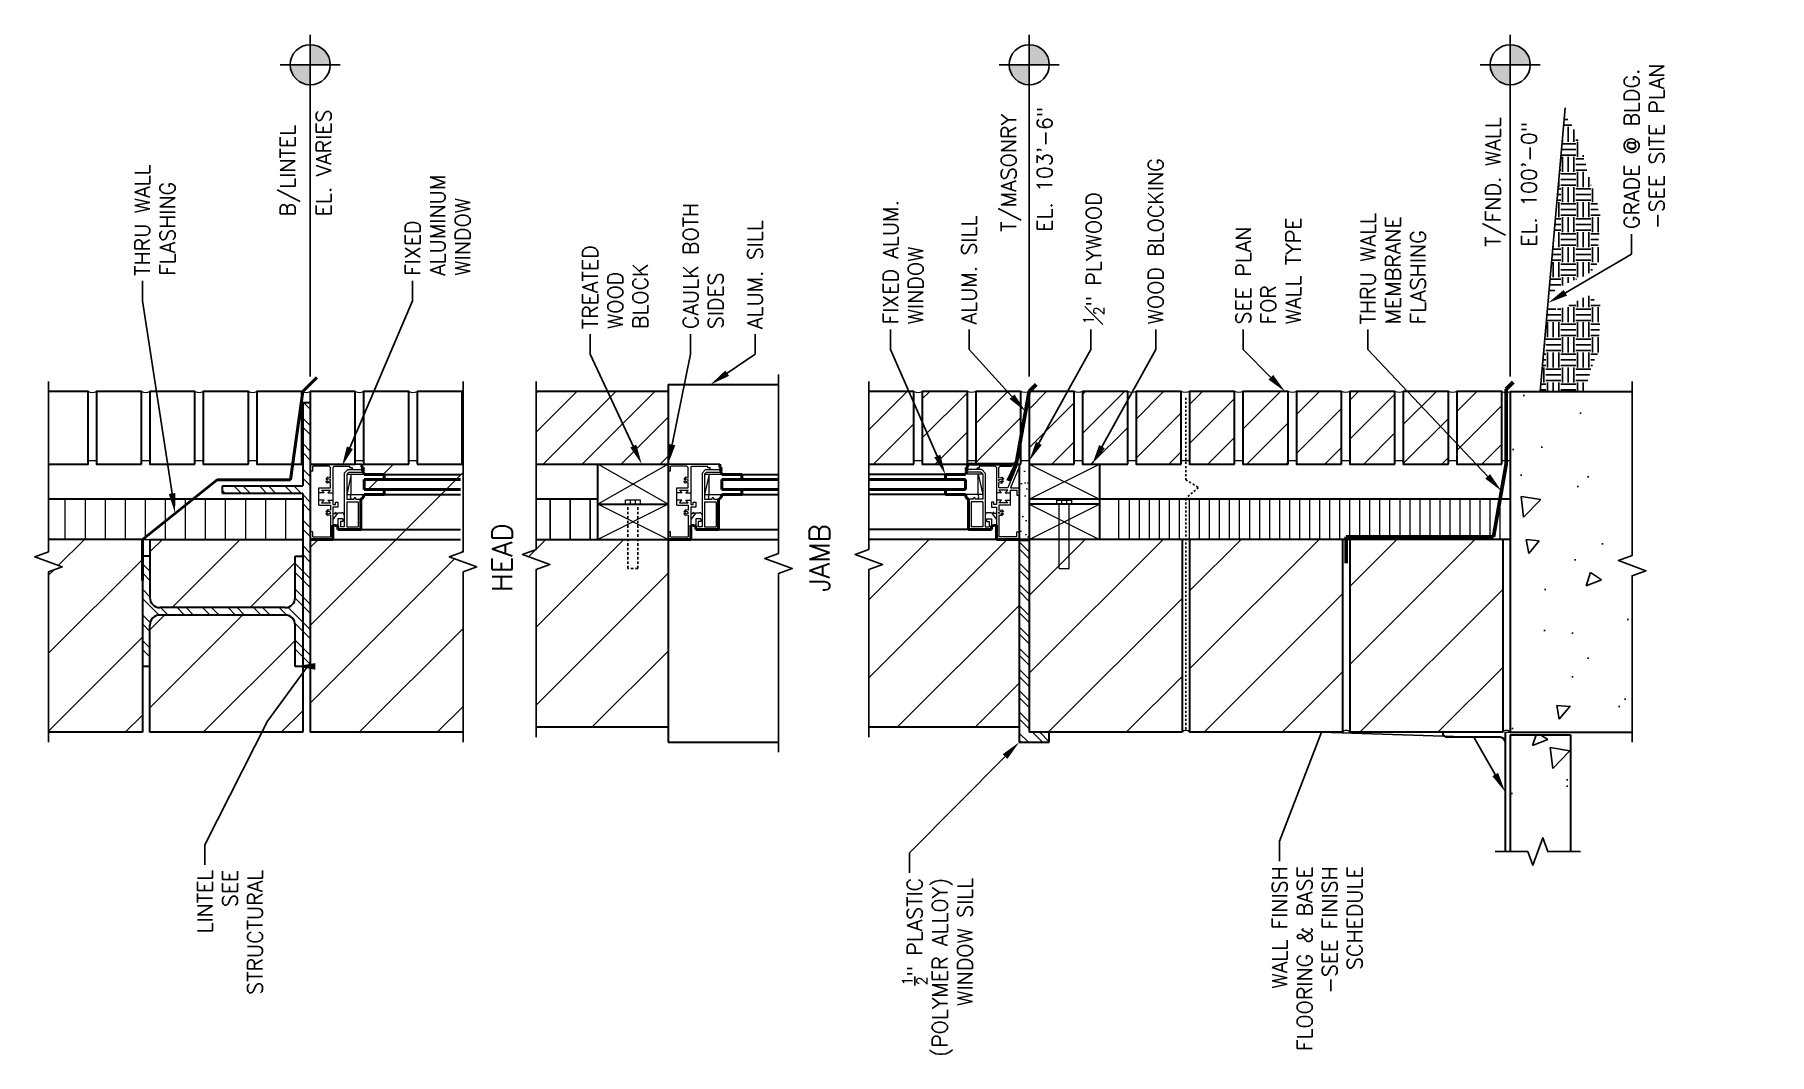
# Model space of a CAD drawing. Header units: inches. Extents: x 97.8 to 184.4, y 65.9 to 116.8.
import ezdxf
from ezdxf import colors
from ezdxf.entities.mleader import LeaderData, LeaderLine
from ezdxf.math import Vec2, Vec3

# ---------------------------------------------------------------- set-up
doc = ezdxf.new("R2010")
doc.units = ezdxf.units.IN
doc.header["$LTSCALE"] = 0.5
doc.header["$MEASUREMENT"] = 0
doc.linetypes.add('HIDDEN', pattern=[0.375, 0.25, -0.125])
for name, color, linetype, lineweight in [('Annotations', 4, 'Continuous', 25), ('Extra thick', 1, 'Continuous', 60), ('Extra Thin', 7, 'Continuous', 15), ('Hidden', 2, 'HIDDEN', 25), ('Layer1', 6, 'Continuous', 25), ('Medium Thick', 5, 'Continuous', 50), ('Objects Thick', 3, 'Continuous', 35), ('Objects Thin', 6, 'Continuous', 20)]:
    doc.layers.add(name, color=color, linetype=linetype, lineweight=lineweight)
doc.styles.add('DF Text 1-8', font='romans.shx', dxfattribs={"height": 0.125})
doc.styles.add('DF Text 3-32', font='romans.shx', dxfattribs={"height": 0.09375})

msp = doc.modelspace()

# ---------------------------------------------------------------- texts
at = {"layer": 'Annotations', "attachment_point": 1, "rotation": 90}
for s, width, gutter_width, insert, char_height, style in [('EL. VARIES', 6.14565, 0.469, (111.856, 107.736), 0.75, 'DF Text 3-32'), ('T/MASONRY', 4.93872, 0.469, (146.026, 106.967), 0.75, 'DF Text 3-32'), ('EL. 103\'-6"', 6.86799, 0.469, (147.825, 106.967), 0.75, 'DF Text 3-32'), ('T/FND. WALL', 7.47965, 0.469, (170.193, 106.221), 0.75, 'DF Text 3-32'), ('B/LINTEL', 2.32167, 0.469, (110.056, 107.736), 0.75, 'DF Text 3-32'), ('EL. 100\'-0"', 7.28776, 0.469, (171.991, 106.221), 0.75, 'DF Text 3-32'), ('HEAD', 2.30539, 5, (120.631, 88.998), 1, 'DF Text 1-8'), ('JAMB', 2.30539, 5, (136.475, 88.998), 1, 'DF Text 1-8')]:
    msp.add_mtext_dynamic_manual_height_columns(s, width=width, gutter_width=gutter_width, heights=[0], dxfattribs=dict(at, insert=insert, char_height=char_height, style=style))

# ---------------------------------------------------------------- blocks, each defined once
blk = doc.blocks.new('Modular brick section')
at = {"layer": 'Objects Thin'}
h = blk.add_hatch(dxfattribs=at)
h.set_pattern_fill('ANSI31', color=256, scale=11)
h.set_pattern_definition([(45, (-11.1541, -6.0147), (-0.97227, 0.97227), [])])
h.paths.add_polyline_path([(0, 2.667), (0, 0.417), (3.625, 0.417), (3.625, 2.667)])
at = {"layer": 'Objects Thick'}
blk.add_lwpolyline([(3.625, 0.417), (0, 0.417), (0, 2.667), (3.625, 2.667)], close=True, dxfattribs=at)
at = {"layer": 'Objects Thin'}
blk.add_line((3.458, 0), (3.458, 0.417), dxfattribs=at)
blk.add_arc((-0.484, 0.208), 0.527, 336.69604, 23.30396, dxfattribs=at)

# ---------------------------------------------------------------- hatches: boundary and pattern name
at = {"layer": 'Annotations'}
h = msp.add_hatch(color=256, dxfattribs=at)
h.dxf.hatch_style = 1
edge = h.paths.add_edge_path()
edge.add_line((111.559, 115.302), (110.559, 115.302))
edge.add_arc((111.559, 115.302), 1, 180, 270)
edge.add_line((111.559, 114.302), (111.559, 115.302))
edge = h.paths.add_edge_path()
edge.add_line((111.559, 116.302), (111.559, 115.302))
edge.add_line((111.559, 115.302), (112.559, 115.302))
edge.add_arc((111.559, 115.302), 1, 360, 450)
h = msp.add_hatch(color=256, dxfattribs=at)
h.dxf.hatch_style = 1
edge = h.paths.add_edge_path()
edge.add_line((147.432, 115.302), (146.432, 115.302))
edge.add_arc((147.432, 115.302), 1, 180, 270)
edge.add_line((147.432, 114.302), (147.432, 115.302))
edge = h.paths.add_edge_path()
edge.add_line((147.432, 116.302), (147.432, 115.302))
edge.add_line((147.432, 115.302), (148.432, 115.302))
edge.add_arc((147.432, 115.302), 1, 360, 450)
h = msp.add_hatch(color=256, dxfattribs=at)
h.dxf.hatch_style = 1
edge = h.paths.add_edge_path()
edge.add_line((171.432, 115.302), (170.432, 115.302))
edge.add_arc((171.432, 115.302), 1, 180, 270)
edge.add_line((171.432, 114.302), (171.432, 115.302))
edge = h.paths.add_edge_path()
edge.add_line((171.432, 116.302), (171.432, 115.302))
edge.add_line((171.432, 115.302), (172.432, 115.302))
edge.add_arc((171.432, 115.302), 1, 360, 450)
h = msp.add_hatch(dxfattribs=at)
h.set_pattern_fill('EARTH', color=256, scale=3, angle=180)
h.set_pattern_definition([(180, (272.9496, 182.6077), (-0.75, -0.75), [0.75, -0.75]), (180, (272.9496, 182.32645), (-0.75, -0.75), [0.75, -0.75]), (180, (272.9496, 182.0452), (-0.75, -0.75), [0.75, -0.75]), (270, (272.85586, 181.95145), (0.75, -0.75), [0.75, -0.75]), (270, (272.5746, 181.95145), (0.75, -0.75), [0.75, -0.75]), (270, (272.29336, 181.95145), (0.75, -0.75), [0.75, -0.75])])
h.paths.add_polyline_path([(172.932, 98.992), (175.121, 98.992), (175.162, 99.075), (175.212, 99.198), (175.236, 99.346), (175.285, 99.469), (175.335, 99.617), (175.359, 99.74), (175.408, 99.912), (175.458, 100.06), (175.507, 100.208), (175.618, 100.54), (175.728, 100.725), (175.778, 100.848), (175.851, 100.971), (175.876, 101.094), (175.876, 102.054), (175.901, 102.177), (175.901, 102.473), (175.925, 102.596), (176.03, 102.976), (175.9, 103.376), (175.321, 103.795), (174.187, 103.213), (173.744, 103.098), (173.301, 103.219), (173.357, 103.86), (174.061, 104.301), (174.628, 104.569), (175.195, 104.774), (175.494, 105.026), (175.851, 105.477), (175.827, 105.625), (175.827, 106.56), (175.876, 106.856), (175.925, 107.2), (175.925, 107.767), (175.901, 107.89), (175.778, 108.198), (175.778, 108.431), (175.753, 108.604), (175.617, 108.831), (175.581, 109.047), (175.464, 109.281), (175.433, 109.466), (175.408, 109.613), (175.335, 109.736), (175.31, 109.86), (175.285, 109.983), (175.236, 110.106), (175.236, 110.229), (175.187, 110.352), (175.113, 110.475), (175.113, 110.598), (175.088, 110.746), (175.039, 110.894), (174.941, 111.14), (174.916, 111.263), (174.867, 111.386), (174.842, 111.509), (174.769, 111.632), (174.719, 111.756), (174.621, 112.002), (174.596, 112.125), (174.522, 112.248), (174.473, 112.371), (174.276, 112.617), (174.203, 112.74), (174.141, 112.817)])
h = msp.add_hatch(dxfattribs=at)
h.set_pattern_fill('AR-CONC', color=256, scale=1.1, angle=180)
h.set_pattern_definition([(230, (174.404, 83.272), (-7.8899, 0.6903), [0.825, -9.075]), (175, (174.404, 83.272), (1.5263, -8.274), [0.66, -7.26]), (280.45, (173.7464, 83.3295), (-6.3636, -7.584), [0.7011, -7.7126]), (226.184, (174.404, 81.072), (-11.7397, 1.8207), [1.2375, -13.6125]), (276.636, (173.426, 81.224), (-10.281, -10.715), [1.0517, -11.569]), (171.184, (174.404, 81.072), (-10.281, -10.715), [0.99, -10.89]), (201, (173.304, 81.622), (-6.566, 4.4288), [0.825, -9.075]), (146, (173.304, 81.622), (-2.6765, -7.9767), [0.66, -7.26]), (251.45, (172.757, 81.991), (-9.2424, -3.548), [0.7011, -7.7126]), (217.5, (174.404, 83.272), (-0.13376, -3.66183), [0, -7.172, 0, -7.37, 0, -7.2875]), (187.5, (174.404, 83.272), (-2.8938, -4.3385), [0, -4.202, 0, -7.007, 0, -2.7775]), (147.5, (176.857, 83.272), (-5.87205, 0.2481), [0, -2.75, 0, -8.58, 0, -11.385]), (137.5, (177.957, 83.272), (-6.415, -1.1012), [0, -3.575, 0, -5.698, 0, -8.085])])
h.paths.add_polyline_path([(171.432, 81.996), (177.514, 81.996), (177.514, 89.809), (178.201, 90.059), (176.827, 90.559), (177.514, 90.809), (177.514, 98.992), (171.432, 98.992)])
h.paths.add_polyline_path([(171.432, 81.871), (171.432, 76.045), (172.307, 76.045), (172.557, 75.358), (173.057, 76.732), (173.307, 76.045), (174.432, 76.045), (174.432, 81.871)])
at = {"layer": 'Layer1'}
h = msp.add_hatch(dxfattribs=at)
h.set_pattern_fill('_USER', color=256, angle=270, pattern_type=0)
h.set_pattern_definition([(270, (271.5221, 189.2641), (1, -4e-16), [])])
h.paths.add_polyline_path([(122.835, 93.621), (122.835, 91.621), (125.912, 91.621), (125.912, 93.621)])
at = {"layer": 'Objects Thin'}
h = msp.add_hatch(dxfattribs=at)
h.set_pattern_fill('ANSI31', color=256, scale=11, angle=180)
h.set_pattern_definition([(225, (271.522, 189.264), (0.972272, -0.972272), [])])
h.paths.add_polyline_path([(122.835, 95.371), (129.412, 95.371), (129.412, 98.996), (122.835, 98.996)])
h = msp.add_hatch(dxfattribs=at)
h.set_pattern_fill('ANSI31', color=256, scale=11, angle=180)
h.set_pattern_definition([(225, (274.5786, 195.2787), (0.972272, -0.972272), [])])
h.paths.add_polyline_path([(139.432, 98.996), (141.682, 98.996), (141.682, 95.371), (139.432, 95.371)])
h = msp.add_hatch(dxfattribs=at)
h.set_pattern_fill('ANSI31', color=256, scale=11, angle=180)
h.set_pattern_definition([(225, (169.8899, 97.1837), (0.9723, -0.9723), [])])
h.paths.add_polyline_path([(168.765, 95.371), (171.015, 95.371), (171.015, 98.996), (168.765, 98.996)])
h = msp.add_hatch(dxfattribs=at)
h.set_pattern_fill('STEEL', color=256, scale=7.2, angle=270)
h.set_pattern_definition([(315, (267.3383, 189.2641), (0.636396, 0.636396), []), (315, (267.7883, 189.2641), (0.636396, 0.636396), [])])
h.paths.add_polyline_path([(103.559, 88.72), (103.559, 90.783), (103.184, 90.783), (103.184, 85.283), (103.559, 85.283), (103.559, 87.345, -0.414214), (104.059, 87.845), (110.309, 87.845, -0.414214), (110.809, 87.345), (110.809, 85.283), (111.184, 85.283), (111.184, 90.783), (110.809, 90.783), (110.809, 88.72, -0.414214), (110.309, 88.22), (104.059, 88.22, -0.414214)])
h.paths.add_polyline_path([(111.184, 85.283), (111.559, 85.283), (111.559, 91.621), (111.559, 95.371), (111.559, 98.456), (111.184, 98.456), (111.184, 94.292), (107.184, 94.292), (107.184, 93.917), (111.184, 93.917)])
h = msp.add_hatch(dxfattribs=at)
h.set_pattern_fill('ANSI31', color=256, scale=22, angle=180)
h.set_pattern_definition([(225, (272.9496, 182.6077), (1.944544, -1.944544), [])])
h.paths.add_polyline_path([(111.559, 81.996), (119.184, 81.996), (119.184, 89.996), (119.871, 90.246), (118.497, 90.746), (119.184, 90.996), (119.184, 95.371), (116.892, 95.371), (116.892, 95.538), (116.475, 95.538), (116.475, 95.371), (114.142, 95.371), (114.142, 95.227), (114.269, 95.1), (114.216, 95.1), (114.142, 95.026), (114.305, 94.863), (115.243, 94.863), (115.243, 94.613), (114.243, 94.613), (114.243, 94.113), (115.243, 94.113), (115.243, 93.863), (114.243, 93.863), (114.205, 93.715), (114.081, 93.614), (114.081, 92.121), (112.945, 92.121), (112.945, 92.291), (112.691, 92.33), (112.691, 91.621), (111.559, 91.621)])
h.paths.add_polyline_path([(103.559, 81.996), (111.184, 81.996), (111.184, 85.283), (110.809, 85.283), (110.809, 87.345, 0.414214), (110.309, 87.845), (104.059, 87.845, 0.414214), (103.559, 87.345)])
h.paths.add_polyline_path([(103.559, 88.72, 0.414214), (104.059, 88.22), (110.309, 88.22, 0.414214), (110.809, 88.72), (110.809, 90.783), (111.184, 90.783), (111.184, 91.621), (103.559, 91.621)])
h.paths.add_polyline_path([(98.499, 81.996), (103.184, 81.996), (103.184, 91.621), (98.499, 91.621), (98.499, 90.996), (97.812, 90.746), (99.186, 90.246), (98.499, 89.996)])
h = msp.add_hatch(dxfattribs=at)
h.set_pattern_fill('AR-SAND', color=256, scale=0.64, angle=180)
h.set_pattern_definition([(217.5, (263.4245, 189.2641), (0.040316, -1.233167), [0, -0.9728, 0, -1.088, 0, -1.04]), (187.5, (263.4245, 189.264), (-1.132657, -1.806173), [0, -0.5248, 0, -0.8768, 0, -0.336]), (147.5, (264.2117, 189.2641), (-1.993051, -0.003622), [0, -0.32, 0, -1.152, 0, -1.504]), (137.5, (264.2117, 189.264), (-1.923921, -0.561712), [0, -0.16, 0, -0.7552, 0, -0.864])])
h.paths.add_polyline_path([(146.932, 91.621), (147.432, 91.621), (147.432, 95.371), (146.932, 95.371)])
h = msp.add_hatch(dxfattribs=at)
h.set_pattern_fill('_USER', color=256, angle=270, pattern_type=0)
h.set_pattern_definition([(270, (267.3383, 189.2641), (1, -4e-16), [])])
h.paths.add_polyline_path([(98.499, 93.621), (98.499, 91.621), (103.559, 91.621), (111.184, 91.621), (111.184, 93.621)])
h = msp.add_hatch(dxfattribs=at)
h.set_pattern_fill('_USER', color=256, scale=0.5, angle=270, pattern_type=0)
h.set_pattern_definition([(270, (171.43155, 91.62124), (0.5, -2e-16), [])])
h.paths.add_polyline_path([(155.234, 91.621), (171.432, 91.621), (171.432, 93.621), (155.234, 93.621)])
h.paths.add_polyline_path([(151.933, 91.621), (155.234, 91.621), (155.234, 93.621), (151.933, 93.621)])
h = msp.add_hatch(dxfattribs=at)
h.set_pattern_fill('ANSI31', color=256, scale=22, angle=180)
h.set_pattern_definition([(225, (271.522, 189.264), (1.944544, -1.944544), [])])
h.paths.add_polyline_path([(122.835, 82.246), (129.412, 82.246), (129.412, 91.621), (122.835, 91.621), (122.835, 91.121), (122.148, 90.871), (123.522, 90.371), (122.835, 90.121)])
h = msp.add_hatch(dxfattribs=at)
h.set_pattern_fill('ANSI31', color=256, scale=22, angle=180)
h.set_pattern_definition([(225, (263.4245, 189.264), (1.944544, -1.944544), [])])
h.paths.add_polyline_path([(163.432, 81.996), (171.057, 81.996), (171.057, 91.621), (163.432, 91.621)])
h.paths.add_polyline_path([(155.432, 91.621), (155.432, 81.996), (163.057, 81.996), (163.057, 91.621)])
h.paths.add_polyline_path([(147.432, 91.621), (147.432, 81.996), (155.057, 81.996), (155.057, 91.621)])
h.paths.add_polyline_path([(146.932, 91.621), (139.432, 91.621), (139.432, 82.246), (146.932, 82.246)])
h = msp.add_hatch(dxfattribs=at)
h.set_pattern_fill('ANSI32', color=256, scale=2, angle=270)
h.set_pattern_definition([(315, (263.4245, 189.2641), (0.53033, 0.53033), []), (315, (263.4245, 188.9105), (0.53033, 0.53033), [])])
h.paths.add_polyline_path([(146.932, 81.496), (148.432, 81.496), (148.432, 81.996), (147.432, 81.996), (147.432, 91.621), (146.932, 91.621)])

# ---------------------------------------------------------------- linework, layer by layer
at = {"layer": 'Annotations'}
for p, q in [((111.559, 99.746), (111.559, 116.802)), ((147.432, 99.746), (147.432, 116.802)), ((171.432, 99.746), (171.432, 116.802)), ((113.059, 115.302), (110.059, 115.302)), ((148.932, 115.302), (145.932, 115.302)), ((172.932, 115.302), (169.932, 115.302)), ((172.932, 98.992), (174.171, 113.154))]:
    msp.add_line(p, q, dxfattribs=at)
at = {"layer": 'Annotations', "linetype": 'Continuous'}
for points in [[(134.922, 80.996), (134.922, 89.923), (135.609, 90.173), (134.235, 90.673), (134.922, 90.923), (134.922, 99.85)], [(98.499, 81.496), (98.499, 89.996), (99.186, 90.246), (97.812, 90.746), (98.499, 90.996), (98.499, 99.496)], [(119.184, 81.496), (119.184, 89.996), (119.871, 90.246), (118.497, 90.746), (119.184, 90.996), (119.184, 99.496)], [(122.835, 81.746), (122.835, 90.121), (123.522, 90.371), (122.148, 90.871), (122.835, 91.121), (122.835, 99.496)], [(139.432, 81.746), (139.432, 90.121), (140.118, 90.371), (138.745, 90.871), (139.432, 91.121), (139.432, 99.496)], [(177.514, 81.496), (177.514, 89.809), (178.201, 90.059), (176.827, 90.559), (177.514, 90.809), (177.514, 99.496)], [(170.682, 76.045), (172.307, 76.045), (172.557, 75.358), (173.057, 76.732), (173.307, 76.045), (174.932, 76.045)]]:
    msp.add_lwpolyline(points, dxfattribs=at)
at = {"layer": 'Annotations'}
for centre in [(111.559, 115.302), (147.432, 115.302), (171.432, 115.302)]:
    msp.add_circle(centre, 1, dxfattribs=at)
at = {"layer": 'Extra thick'}
for p, q in [((146.773, 95.371), (147.432, 98.996)), ((147.432, 98.996), (147.785, 99.35)), ((171.228, 99.117), (171.582, 99.47)), ((171.228, 99.117), (171.228, 95.371)), ((146.38, 94.547), (146.773, 95.371)), ((171.228, 95.371), (170.589, 91.746)), ((163.244, 90.434), (163.244, 91.746)), ((163.244, 91.746), (170.589, 91.746))]:
    msp.add_line(p, q, dxfattribs=at)
at = {"layer": 'Extra Thin'}
for p, q in [((112.504, 95.275), (111.684, 95.275)), ((111.684, 95.025), (111.684, 95.275)), ((112.566, 95.212), (112.504, 95.275)), ((112.566, 94.693), (112.566, 95.212)), ((112.691, 95.212), (112.754, 95.275)), ((112.691, 95.212), (112.691, 93.358)), ((112.754, 95.275), (113.539, 95.275)), ((113.539, 95.184), (113.539, 95.275)), ((130.357, 95.275), (129.537, 95.275)), ((129.537, 95.025), (129.537, 95.275)), ((130.419, 95.212), (130.357, 95.275)), ((130.419, 94.693), (130.419, 95.212)), ((130.544, 95.212), (130.607, 95.275)), ((130.544, 95.212), (130.544, 93.358)), ((130.607, 95.275), (131.393, 95.275)), ((131.393, 95.184), (131.393, 95.275)), ((145.737, 95.275), (144.951, 95.275)), ((144.951, 95.184), (144.951, 95.275)), ((145.799, 95.212), (145.737, 95.275)), ((145.799, 95.212), (145.799, 93.358)), ((145.924, 95.212), (145.987, 95.275)), ((145.924, 94.693), (145.924, 95.212)), ((145.987, 95.275), (146.547, 95.275)), ((146.843, 95.371), (146.362, 94.197)), ((146.932, 95.246), (146.494, 94.197)), ((146.547, 95.275), (146.643, 95.371)), ((111.684, 95.025), (111.559, 95.025)), ((112.427, 94.718), (112.346, 94.622)), ((112.346, 94.622), (112.409, 94.599)), ((112.346, 94.523), (112.409, 94.546)), ((112.427, 94.427), (112.346, 94.523)), ((112.448, 94.646), (112.409, 94.599)), ((112.448, 94.498), (112.409, 94.546)), ((112.566, 94.693), (112.427, 94.718)), ((112.566, 94.452), (112.427, 94.427)), ((112.566, 94.604), (112.448, 94.646)), ((112.566, 94.541), (112.448, 94.498)), ((112.566, 94.541), (112.566, 94.604)), ((112.566, 94.197), (112.566, 94.452)), ((113.254, 94.923), (113.43, 95.1)), ((113.254, 94.923), (113.254, 92.246)), ((113.379, 94.871), (113.482, 94.975)), ((113.379, 94.871), (113.379, 93.621)), ((113.379, 94.871), (114.243, 94.871)), ((113.608, 94.871), (113.379, 93.863)), ((113.43, 95.1), (114.216, 95.1)), ((113.482, 94.975), (114.193, 94.975)), ((113.664, 95.184), (113.539, 95.184)), ((113.608, 93.863), (113.608, 94.871)), ((113.664, 95.184), (113.639, 95.143)), ((113.664, 95.1), (113.639, 95.143)), ((129.537, 95.025), (129.412, 95.025)), ((130.28, 94.718), (130.199, 94.622)), ((130.199, 94.622), (130.262, 94.599)), ((130.199, 94.523), (130.262, 94.546)), ((130.28, 94.427), (130.199, 94.523)), ((130.302, 94.646), (130.262, 94.599)), ((130.302, 94.498), (130.262, 94.546)), ((130.419, 94.693), (130.28, 94.718)), ((130.419, 94.452), (130.28, 94.427)), ((130.419, 94.604), (130.302, 94.646)), ((130.419, 94.541), (130.302, 94.498)), ((130.419, 94.541), (130.419, 94.604)), ((130.419, 94.197), (130.419, 94.452)), ((131.107, 94.923), (131.284, 95.1)), ((131.107, 94.923), (131.107, 92.246)), ((131.232, 94.871), (131.335, 94.975)), ((131.232, 94.871), (131.232, 93.621)), ((131.232, 94.871), (132.096, 94.871)), ((131.461, 94.871), (131.232, 93.863)), ((131.284, 95.1), (132.069, 95.1)), ((131.335, 94.975), (132.046, 94.975)), ((131.518, 95.184), (131.393, 95.184)), ((131.461, 93.863), (131.461, 94.871)), ((131.518, 95.184), (131.493, 95.143)), ((131.518, 95.1), (131.493, 95.143)), ((145.112, 94.871), (144.248, 94.871)), ((145.06, 95.1), (144.274, 95.1)), ((145.008, 94.975), (144.297, 94.975)), ((144.826, 95.184), (144.951, 95.184)), ((144.826, 95.184), (144.851, 95.143)), ((144.826, 95.1), (144.851, 95.143)), ((144.882, 93.863), (144.882, 94.871)), ((144.882, 94.871), (145.112, 93.863)), ((145.112, 94.871), (145.008, 94.975)), ((145.237, 94.923), (145.06, 95.1)), ((145.112, 94.871), (145.112, 93.621)), ((145.237, 94.923), (145.237, 92.246)), ((145.924, 94.693), (146.064, 94.718)), ((145.924, 94.604), (146.042, 94.646)), ((145.924, 94.541), (145.924, 94.604)), ((145.924, 94.541), (146.042, 94.498)), ((145.924, 94.197), (145.924, 94.452)), ((145.924, 94.452), (146.064, 94.427)), ((146.042, 94.646), (146.081, 94.599)), ((146.042, 94.498), (146.081, 94.546)), ((146.064, 94.718), (146.144, 94.622)), ((146.064, 94.427), (146.144, 94.523)), ((146.144, 94.622), (146.081, 94.599)), ((146.144, 94.523), (146.081, 94.546)), ((111.996, 94.197), (112.566, 94.197)), ((111.996, 93.322), (111.996, 94.197)), ((112.254, 93.947), (111.996, 93.947)), ((112.254, 93.572), (111.996, 93.572)), ((112.129, 94.072), (112.566, 94.072)), ((112.129, 94.072), (112.254, 93.947)), ((112.129, 93.447), (112.254, 93.572)), ((112.566, 94.072), (112.441, 93.947)), ((112.441, 93.947), (112.691, 93.947)), ((112.566, 93.447), (112.441, 93.572)), ((112.441, 93.572), (112.691, 93.572)), ((112.816, 93.358), (112.816, 93.483)), ((112.816, 93.483), (112.941, 93.483)), ((112.941, 93.483), (112.941, 93.233)), ((113.379, 93.863), (114.243, 93.863)), ((113.379, 93.621), (113.757, 93.621)), ((113.379, 93.496), (113.956, 93.496)), ((113.379, 93.496), (113.379, 92.246)), ((113.576, 93.742), (113.608, 93.863)), ((113.608, 93.621), (113.576, 93.742)), ((113.757, 93.675), (113.788, 93.716)), ((113.757, 93.621), (113.757, 93.675)), ((113.788, 93.716), (113.804, 93.716)), ((113.836, 93.675), (113.804, 93.716)), ((113.836, 93.621), (113.836, 93.675)), ((113.836, 93.621), (114.09, 93.621)), ((113.956, 93.496), (113.956, 92.246)), ((127.287, 93.371), (127.287, 93.576)), ((128.037, 93.576), (127.287, 93.576)), ((127.537, 93.371), (127.537, 93.576)), ((127.787, 93.371), (127.787, 93.576)), ((128.037, 93.371), (128.037, 93.576)), ((129.849, 94.197), (130.419, 94.197)), ((129.849, 93.322), (129.849, 94.197)), ((130.107, 93.947), (129.849, 93.947)), ((130.107, 93.572), (129.849, 93.572)), ((129.982, 94.072), (130.419, 94.072)), ((129.982, 94.072), (130.107, 93.947)), ((129.982, 93.447), (130.107, 93.572)), ((130.419, 94.072), (130.294, 93.947)), ((130.294, 93.947), (130.544, 93.947)), ((130.419, 93.447), (130.294, 93.572)), ((130.294, 93.572), (130.544, 93.572)), ((130.669, 93.358), (130.669, 93.483)), ((130.669, 93.483), (130.794, 93.483)), ((130.794, 93.483), (130.794, 93.233)), ((131.232, 93.863), (132.096, 93.863)), ((131.232, 93.621), (131.61, 93.621)), ((131.232, 93.496), (131.809, 93.496)), ((131.232, 93.496), (131.232, 92.246)), ((131.429, 93.742), (131.461, 93.863)), ((131.461, 93.621), (131.429, 93.742)), ((131.61, 93.675), (131.641, 93.716)), ((131.61, 93.621), (131.61, 93.675)), ((131.641, 93.716), (131.658, 93.716)), ((131.689, 93.675), (131.658, 93.716)), ((131.689, 93.621), (131.689, 93.675)), ((131.689, 93.621), (131.943, 93.621)), ((131.809, 93.496), (131.809, 92.246)), ((145.112, 93.863), (144.248, 93.863)), ((144.655, 93.621), (144.4, 93.621)), ((145.112, 93.496), (144.534, 93.496)), ((144.534, 93.496), (144.534, 92.246)), ((144.655, 93.675), (144.686, 93.716)), ((144.655, 93.621), (144.655, 93.675)), ((144.702, 93.716), (144.686, 93.716)), ((144.733, 93.675), (144.702, 93.716)), ((144.733, 93.621), (144.733, 93.675)), ((145.112, 93.621), (144.733, 93.621)), ((144.915, 93.742), (144.882, 93.863)), ((144.882, 93.621), (144.915, 93.742)), ((145.112, 93.496), (145.112, 92.246)), ((145.674, 93.483), (145.549, 93.483)), ((145.549, 93.483), (145.549, 93.233)), ((145.674, 93.358), (145.674, 93.483)), ((146.049, 93.947), (145.799, 93.947)), ((146.049, 93.572), (145.799, 93.572)), ((146.362, 94.197), (145.924, 94.197)), ((146.362, 94.072), (145.924, 94.072)), ((145.924, 94.072), (146.049, 93.947)), ((145.924, 93.447), (146.049, 93.572)), ((146.362, 94.072), (146.237, 93.947)), ((146.237, 93.947), (146.494, 93.947)), ((146.362, 93.447), (146.237, 93.572)), ((146.237, 93.572), (146.494, 93.572)), ((146.494, 94.197), (146.932, 94.197)), ((146.494, 94.072), (146.807, 94.072)), ((146.494, 93.322), (146.494, 94.072)), ((146.807, 94.072), (146.807, 93.822)), ((146.807, 93.822), (146.932, 93.822)), ((148.807, 93.371), (148.807, 93.576)), ((148.807, 93.576), (149.557, 93.576)), ((149.057, 93.371), (149.057, 93.576)), ((149.307, 93.371), (149.307, 93.576)), ((149.557, 93.371), (149.557, 93.576)), ((111.996, 93.322), (112.566, 93.322)), ((112.129, 93.447), (112.566, 93.447)), ((112.427, 93.096), (112.346, 93)), ((112.346, 93), (112.409, 92.978)), ((112.346, 92.901), (112.409, 92.924)), ((112.427, 92.806), (112.346, 92.901)), ((112.448, 93.025), (112.409, 92.978)), ((112.448, 92.877), (112.409, 92.924)), ((112.566, 93.072), (112.427, 93.096)), ((112.566, 92.83), (112.427, 92.806)), ((112.566, 92.982), (112.448, 93.025)), ((112.566, 92.92), (112.448, 92.877)), ((112.566, 93.322), (112.566, 93.072)), ((112.566, 92.92), (112.566, 92.982)), ((112.566, 92.83), (112.566, 91.746)), ((112.691, 93.358), (112.816, 93.358)), ((112.691, 93.233), (112.691, 92.33)), ((112.941, 93.233), (112.691, 93.233)), ((112.94, 92.951), (112.691, 92.613)), ((112.691, 92.92), (112.816, 92.92)), ((112.816, 92.92), (112.816, 92.982)), ((112.816, 92.982), (112.907, 92.906)), ((112.94, 92.951), (113.129, 92.951)), ((113.189, 92.64), (112.945, 92.64)), ((112.945, 92.64), (112.945, 92.291)), ((113.189, 92.64), (113.189, 92.515)), ((129.849, 93.322), (130.419, 93.322)), ((129.982, 93.447), (130.419, 93.447)), ((130.28, 93.096), (130.199, 93)), ((130.199, 93), (130.262, 92.978)), ((130.199, 92.901), (130.262, 92.924)), ((130.28, 92.806), (130.199, 92.901)), ((130.302, 93.025), (130.262, 92.978)), ((130.302, 92.877), (130.262, 92.924)), ((130.419, 93.072), (130.28, 93.096)), ((130.419, 92.83), (130.28, 92.806)), ((130.419, 92.982), (130.302, 93.025)), ((130.419, 92.92), (130.302, 92.877)), ((130.419, 93.322), (130.419, 93.072)), ((130.419, 92.92), (130.419, 92.982)), ((130.419, 92.83), (130.419, 91.746)), ((130.544, 93.358), (130.669, 93.358)), ((130.544, 93.233), (130.544, 92.33)), ((130.794, 93.233), (130.544, 93.233)), ((130.793, 92.951), (130.544, 92.613)), ((130.544, 92.92), (130.669, 92.92)), ((130.669, 92.92), (130.669, 92.982)), ((130.669, 92.982), (130.76, 92.906)), ((130.793, 92.951), (130.982, 92.951)), ((131.043, 92.64), (130.798, 92.64)), ((130.798, 92.64), (130.798, 92.291)), ((131.043, 92.64), (131.043, 92.515)), ((145.301, 92.64), (145.301, 92.515)), ((145.301, 92.64), (145.545, 92.64)), ((145.55, 92.951), (145.362, 92.951)), ((145.545, 92.64), (145.545, 92.291)), ((145.549, 93.233), (145.799, 93.233)), ((145.55, 92.951), (145.799, 92.613)), ((145.674, 92.982), (145.583, 92.906)), ((145.799, 93.358), (145.674, 93.358)), ((145.674, 92.92), (145.674, 92.982)), ((145.799, 92.92), (145.674, 92.92)), ((145.799, 93.233), (145.799, 92.33)), ((146.362, 93.447), (145.924, 93.447)), ((146.494, 93.322), (145.924, 93.322)), ((145.924, 93.322), (145.924, 93.072)), ((145.924, 93.072), (146.064, 93.096)), ((145.924, 92.982), (146.042, 93.025)), ((145.924, 92.92), (145.924, 92.982)), ((145.924, 92.92), (146.042, 92.877)), ((145.924, 92.83), (146.064, 92.806)), ((145.924, 92.83), (145.924, 91.746)), ((146.042, 93.025), (146.081, 92.978)), ((146.042, 92.877), (146.081, 92.924)), ((146.064, 93.096), (146.144, 93)), ((146.064, 92.806), (146.144, 92.901)), ((146.144, 93), (146.081, 92.978)), ((146.144, 92.901), (146.081, 92.924)), ((148.932, 90.175), (148.932, 93.371)), ((149.432, 90.175), (149.432, 93.371)), ((111.684, 91.996), (111.559, 91.996)), ((111.684, 91.746), (111.684, 91.996)), ((111.684, 91.746), (112.566, 91.746)), ((113.064, 92.515), (113.064, 92.246)), ((113.189, 92.515), (113.064, 92.515)), ((113.254, 92.246), (113.064, 92.246)), ((113.379, 92.246), (113.956, 92.246)), ((129.537, 91.996), (129.412, 91.996)), ((129.537, 91.746), (129.537, 91.996)), ((129.537, 91.746), (130.419, 91.746)), ((130.918, 92.515), (130.918, 92.246)), ((131.043, 92.515), (130.918, 92.515)), ((131.107, 92.246), (130.918, 92.246)), ((131.232, 92.246), (131.809, 92.246)), ((145.112, 92.246), (144.534, 92.246)), ((145.237, 92.246), (145.426, 92.246)), ((145.301, 92.515), (145.426, 92.515)), ((145.426, 92.515), (145.426, 92.246)), ((146.807, 91.746), (145.924, 91.746)), ((146.807, 91.746), (146.807, 91.996)), ((146.807, 91.996), (146.932, 91.996)), ((146.932, 91.559), (147.432, 91.559)), ((148.932, 90.175), (149.432, 90.175))]:
    msp.add_line(p, q, dxfattribs=at)
for centre, start, end in [((113.129, 92.826), 0, 90), ((130.982, 92.826), 0, 90), ((145.362, 92.826), 90, 180)]:
    msp.add_arc(centre, 0.125, start, end, dxfattribs=at)
at = {"layer": 'Hidden'}
for p, q in [((127.412, 90.175), (127.412, 93.371)), ((127.912, 90.175), (127.912, 93.371)), ((127.912, 90.175), (127.412, 90.175))]:
    msp.add_line(p, q, dxfattribs=at)
at = {"layer": 'Hidden', "ltscale": 0.75}
msp.add_lwpolyline([(155.244, 98.682), (155.244, 94.587), (155.873, 94.217), (155.244, 93.659), (155.244, 82.089)], dxfattribs=at)
at = {"layer": 'Layer1'}
for p, q in [((114.142, 95.371), (111.717, 95.371)), ((131.995, 95.371), (129.412, 95.371))]:
    msp.add_line(p, q, dxfattribs=at)
at = {"layer": 'Medium Thick'}
for p, q in [((111.184, 98.996), (111.891, 99.703)), ((110.568, 94.592), (111.184, 98.996)), ((114.142, 95.227), (114.142, 95.371)), ((114.243, 95.127), (114.142, 95.227)), ((131.995, 95.227), (131.995, 95.371)), ((132.096, 95.127), (131.995, 95.227)), ((144.248, 95.127), (144.348, 95.227)), ((144.348, 95.227), (144.348, 95.371)), ((144.348, 95.371), (146.773, 95.371)), ((103.184, 91.621), (106.919, 94.592)), ((106.919, 94.592), (110.568, 94.592)), ((114.142, 95.026), (114.243, 95.127)), ((114.243, 94.925), (114.142, 95.026)), ((114.243, 94.863), (114.243, 94.925)), ((115.243, 94.863), (114.243, 94.863)), ((114.243, 94.113), (114.243, 94.613)), ((114.243, 94.613), (119.059, 94.613)), ((115.243, 94.613), (115.243, 94.863)), ((131.995, 95.026), (132.096, 95.127)), ((132.096, 94.925), (131.995, 95.026)), ((132.096, 94.863), (132.096, 94.925)), ((133.096, 94.863), (132.096, 94.863)), ((132.096, 94.113), (132.096, 94.613)), ((132.096, 94.613), (134.922, 94.613)), ((133.096, 94.613), (133.096, 94.863)), ((144.248, 94.613), (139.432, 94.613)), ((143.248, 94.613), (143.248, 94.863)), ((143.248, 94.863), (144.248, 94.863)), ((144.348, 95.026), (144.248, 95.127)), ((144.248, 94.925), (144.348, 95.026)), ((144.248, 94.863), (144.248, 94.925)), ((144.248, 94.113), (144.248, 94.613)), ((114.081, 93.614), (114.205, 93.715)), ((114.081, 93.614), (114.081, 92.121)), ((114.205, 93.715), (114.243, 93.863)), ((119.059, 94.113), (114.243, 94.113)), ((114.243, 93.863), (115.243, 93.863)), ((115.243, 93.863), (115.243, 94.113)), ((131.934, 93.614), (132.058, 93.715)), ((131.934, 93.614), (131.934, 92.121)), ((132.058, 93.715), (132.096, 93.863)), ((134.922, 94.113), (132.096, 94.113)), ((132.096, 93.863), (133.096, 93.863)), ((133.096, 93.863), (133.096, 94.113)), ((139.432, 94.113), (144.248, 94.113)), ((143.248, 93.863), (143.248, 94.113)), ((144.248, 93.863), (143.248, 93.863)), ((144.285, 93.715), (144.248, 93.863)), ((144.409, 93.614), (144.285, 93.715)), ((144.409, 93.614), (144.409, 92.121)), ((112.691, 91.621), (112.691, 92.33)), ((112.691, 92.33), (112.945, 92.291)), ((112.945, 92.291), (112.945, 92.121)), ((112.945, 92.121), (114.081, 92.121)), ((130.544, 91.621), (130.544, 92.33)), ((130.544, 92.33), (130.798, 92.291)), ((130.798, 92.291), (130.798, 92.121)), ((130.798, 92.121), (131.934, 92.121)), ((145.545, 92.121), (144.409, 92.121)), ((145.799, 92.33), (145.545, 92.291)), ((145.545, 92.291), (145.545, 92.121)), ((145.799, 91.621), (145.799, 92.33)), ((103.184, 89.561), (103.184, 91.621)), ((112.691, 91.621), (111.559, 91.621)), ((130.544, 91.621), (129.412, 91.621)), ((145.799, 91.621), (146.932, 91.621))]:
    msp.add_line(p, q, dxfattribs=at)
at = {"layer": 'Objects Thick'}
for p, q in [((113.809, 98.996), (111.559, 98.996)), ((111.559, 98.996), (111.559, 95.371)), ((113.809, 95.371), (113.809, 98.996)), ((119.142, 98.996), (116.892, 98.996)), ((116.892, 98.996), (116.892, 95.371)), ((119.142, 95.371), (119.142, 98.996)), ((129.412, 98.996), (122.835, 98.996)), ((129.412, 99.35), (129.412, 81.496)), ((129.412, 99.35), (134.922, 99.35)), ((141.682, 98.996), (139.432, 98.996)), ((141.682, 95.371), (141.682, 98.996)), ((171.432, 98.992), (171.432, 81.996)), ((171.432, 98.992), (177.514, 98.992)), ((111.184, 98.456), (111.184, 94.292)), ((111.184, 98.456), (111.559, 98.456)), ((111.559, 95.371), (111.559, 91.621)), ((111.559, 95.371), (113.809, 95.371)), ((116.892, 95.371), (119.142, 95.371)), ((122.835, 95.371), (129.412, 95.371)), ((125.912, 91.621), (125.912, 95.371)), ((129.412, 95.371), (129.412, 91.621)), ((129.412, 95.371), (129.412, 91.621)), ((139.432, 95.371), (141.682, 95.371)), ((146.932, 95.371), (146.932, 91.621)), ((147.432, 95.371), (147.432, 91.621)), ((150.932, 95.371), (150.932, 91.621)), ((115.243, 94.863), (119.059, 94.863)), ((133.096, 94.863), (134.922, 94.863)), ((143.248, 94.863), (139.432, 94.863)), ((111.184, 93.621), (98.499, 93.621)), ((107.184, 93.917), (107.184, 94.292)), ((107.184, 94.292), (111.184, 94.292)), ((111.184, 93.917), (107.184, 93.917)), ((111.184, 93.917), (111.184, 81.996)), ((115.243, 93.863), (119.059, 93.863)), ((125.912, 93.621), (122.835, 93.621)), ((133.096, 93.863), (134.922, 93.863)), ((143.248, 93.863), (139.432, 93.863)), ((171.432, 93.621), (147.432, 93.621)), ((125.912, 93.371), (129.412, 93.371)), ((150.932, 93.371), (147.432, 93.371)), ((114.081, 92.121), (119.059, 92.121)), ((131.934, 92.121), (134.922, 92.121)), ((144.409, 92.121), (139.432, 92.121)), ((103.184, 91.621), (98.499, 91.621)), ((103.184, 91.621), (103.184, 81.996)), ((103.559, 91.621), (111.184, 91.621)), ((103.559, 91.621), (103.559, 88.72)), ((111.559, 91.621), (111.559, 81.996)), ((111.559, 91.621), (119.059, 91.621)), ((122.835, 91.621), (134.922, 91.621)), ((145.799, 91.621), (139.432, 91.621)), ((171.432, 91.621), (146.932, 91.621)), ((146.932, 91.559), (146.932, 81.496)), ((147.432, 91.559), (147.432, 81.996)), ((155.057, 91.621), (155.057, 81.996)), ((155.432, 91.621), (155.432, 81.996)), ((163.057, 91.621), (163.057, 81.996)), ((163.432, 91.621), (163.432, 81.996)), ((171.057, 91.621), (171.057, 81.996)), ((171.432, 91.621), (171.432, 91.621)), ((103.559, 90.783), (103.184, 90.783)), ((110.809, 88.72), (110.809, 90.783)), ((110.809, 90.783), (111.184, 90.783)), ((110.309, 88.22), (104.059, 88.22)), ((110.309, 87.845), (104.059, 87.845)), ((103.559, 81.996), (103.559, 87.345)), ((110.809, 85.283), (110.809, 87.345)), ((103.559, 85.283), (103.184, 85.283)), ((111.559, 85.283), (110.809, 85.283)), ((129.412, 82.246), (122.835, 82.246)), ((146.932, 82.246), (139.432, 82.246)), ((103.184, 81.996), (98.499, 81.996)), ((111.184, 81.996), (103.559, 81.996)), ((119.184, 81.996), (111.559, 81.996)), ((129.412, 81.496), (134.922, 81.496)), ((146.932, 81.496), (148.432, 81.496)), ((155.057, 81.996), (147.432, 81.996)), ((148.432, 81.496), (148.432, 81.996)), ((163.057, 81.996), (155.432, 81.996)), ((171.057, 81.996), (163.432, 81.996)), ((168.057, 81.996), (168.057, 81.996)), ((170.932, 81.746), (168.307, 81.746)), ((171.182, 81.996), (171.182, 76.045)), ((171.432, 81.996), (177.514, 81.996)), ((171.432, 81.871), (174.432, 81.871)), ((171.432, 81.871), (171.432, 76.045)), ((174.432, 81.871), (174.432, 76.045))]:
    msp.add_line(p, q, dxfattribs=at)
msp.add_lwpolyline([(98.499, 95.371), (100.475, 95.371), (100.475, 98.996), (98.499, 98.996)], dxfattribs=at)
for points in [[(103.142, 95.371), (103.142, 98.996), (100.892, 98.996), (100.892, 95.371)], [(105.809, 95.371), (105.809, 98.996), (103.559, 98.996), (103.559, 95.371)], [(108.475, 95.371), (108.475, 98.996), (106.225, 98.996), (106.225, 95.371)], [(111.142, 95.371), (111.142, 98.996), (108.892, 98.996), (108.892, 95.371)], [(116.475, 95.371), (116.475, 98.996), (114.225, 98.996), (114.225, 95.371)], [(171.015, 95.371), (171.015, 98.996), (168.765, 98.996), (168.765, 95.371)]]:
    msp.add_lwpolyline(points, close=True, dxfattribs=at)
for centre, radius, start, end in [((104.059, 88.72), 0.5, 180, 270), ((110.309, 88.72), 0.5, 270, 0), ((104.059, 87.345), 0.5, 90, 180), ((110.309, 87.345), 0.5, 0, 90), ((168.307, 81.996), 0.25, 180, 270), ((170.932, 81.496), 0.25, 0, 90)]:
    msp.add_arc(centre, radius, start, end, dxfattribs=at)
at = {"layer": 'Objects Thin'}
for p, q in [((100.892, 95.538), (100.475, 95.538)), ((103.559, 95.538), (103.142, 95.538)), ((106.225, 95.538), (105.809, 95.538)), ((108.892, 95.538), (108.475, 95.538)), ((114.225, 95.538), (113.809, 95.538)), ((116.892, 95.538), (116.475, 95.538)), ((119.184, 95.538), (119.142, 95.538)), ((129.412, 93.371), (125.912, 95.371)), ((129.412, 95.371), (125.912, 93.371)), ((142.098, 95.538), (141.682, 95.538)), ((147.432, 93.621), (150.932, 95.371)), ((147.432, 95.371), (150.932, 93.621)), ((171.432, 95.538), (171.015, 95.538)), ((151.905, 91.621), (151.905, 93.621)), ((129.412, 93.371), (125.912, 91.621)), ((129.412, 91.621), (125.912, 93.371)), ((147.432, 93.371), (150.932, 91.621)), ((147.432, 91.621), (150.932, 93.371)), ((103.184, 91.621), (103.559, 91.621)), ((171.182, 81.996), (171.432, 81.996))]:
    msp.add_line(p, q, dxfattribs=at)
for centre, radius, start, end in [((100.684, 99.48), 0.527, 246.69604, 293.30396), ((103.35, 99.48), 0.527, 246.69604, 293.30396), ((106.017, 99.48), 0.527, 246.69604, 293.30396), ((108.684, 99.48), 0.527, 246.69604, 293.30396), ((111.35, 99.48), 0.527, 246.69604, 293.30396), ((114.017, 99.48), 0.527, 246.69604, 293.30396), ((116.684, 99.48), 0.527, 246.69604, 293.30396), ((119.35, 99.48), 0.527, 246.69604, 251.54938), ((141.89, 99.48), 0.527, 246.69604, 293.30396), ((171.229, 99.507), 0.553, 247.2803, 291.52198), ((155.244, 81.853), 0.236, 37.4278, 142.5722), ((163.244, 81.853), 0.236, 37.4278, 142.5722), ((171.244, 81.853), 0.236, 37.4278, 142.5722)]:
    msp.add_arc(centre, radius, start, end, dxfattribs=at)

# ---------------------------------------------------------------- block references
at = {"xscale": -1, "rotation": 90}
for p in [(144.765, 98.996), (147.432, 98.996), (150.098, 98.996), (152.765, 98.996), (155.432, 98.996), (158.098, 98.996), (160.765, 98.996), (163.432, 98.996), (166.098, 98.996), (168.765, 98.996)]:
    msp.add_blockref('Modular brick section', p, dxfattribs=at)

msp.set_redraw_order([(e.dxf.handle, doc.entitydb.next_handle()) for e in msp.query("TEXT MTEXT ATTDEF DIMENSION ARC_DIMENSION")])  # texts and dimensions are drawn at this point

# ---------------------------------------------------------------- leaders
at = {"layer": 'Annotations'}
ml = msp.add_multileader_mtext('Standard', dxfattribs=at)
ml.set_content('GRADE @ BLDG. \\P-SEE SITE PLAN', color=256, style='DF Text 3-32')
ml.set_leader_properties()
ml.build(insert=Vec2(0, 0))
ml.multileader.update_dxf_attribs({"dogleg_length": 0.125, "arrow_head_size": 1, "scale": 8})
ctx = ml.context
ctx.base_point, ctx.scale, ctx.char_height, ctx.arrow_head_size, ctx.landing_gap_size, ctx.plane_origin, ctx.plane_x_axis, ctx.plane_y_axis = Vec3(177.486, 106.857), 8, 0.75, 1, 0.25, Vec3(175.497, 101.898), Vec3(0, 1), Vec3(-1, 0)
notes = []
notes.append((ctx, [(0, (1, 1, 0), (177.486, 105.857), (0, 1), 1, [(0, [(173.319, 103.419)], 0, [])])]))
ctx.mtext.insert, ctx.mtext.text_direction, ctx.mtext.rotation, ctx.mtext.flow_direction = Vec3(177.111, 107.107), Vec3(0, 1), 1.570796, 5
ml = msp.add_multileader_mtext('Standard', dxfattribs=at)
ml.set_content('THRU WALL\\PFLASHING', color=256, style='DF Text 3-32')
ml.set_leader_properties()
ml.build(insert=Vec2(0, 0))
ml.multileader.update_dxf_attribs({"dogleg_length": 0.125, "arrow_head_size": 1, "scale": 8})
ctx = ml.context
ctx.base_point, ctx.scale, ctx.char_height, ctx.arrow_head_size, ctx.landing_gap_size, ctx.plane_origin, ctx.plane_x_axis, ctx.plane_y_axis = Vec3(103.188, 104.52), 8, 0.75, 1, 0.25, Vec3(104.817, 92.92), Vec3(0, 1), Vec3(-1, 0)
notes.append((ctx, [(0, (1, 1, 0), (103.188, 103.52), (0, 1), 1, [(0, [(104.817, 92.92)], 0, [])])]))
ctx.mtext.insert, ctx.mtext.text_direction, ctx.mtext.rotation, ctx.mtext.flow_direction = Vec3(102.813, 104.77), Vec3(0, 1), 1.570796, 5
ml = msp.add_multileader_mtext('Standard', dxfattribs=at)
ml.set_content('FIXED\\PALUMINUM\\PWINDOW', color=256, style='DF Text 3-32')
ml.set_leader_properties()
ml.build(insert=Vec2(0, 0))
ml.multileader.update_dxf_attribs({"dogleg_length": 0.125, "arrow_head_size": 1, "scale": 8})
ctx = ml.context
ctx.base_point, ctx.scale, ctx.char_height, ctx.arrow_head_size, ctx.landing_gap_size, ctx.plane_origin, ctx.plane_x_axis, ctx.plane_y_axis = Vec3(116.67, 104.52), 8, 0.75, 1, 0.25, Vec3(113.146, 95.275), Vec3(0, 1), Vec3(-1, 0)
notes.append((ctx, [(0, (1, 1, 0), (116.67, 103.52), (0, 1), 1, [(0, [(113.146, 95.275)], 0, [])])]))
ctx.mtext.insert, ctx.mtext.text_direction, ctx.mtext.rotation, ctx.mtext.flow_direction = Vec3(116.295, 104.77), Vec3(0, 1), 1.570796, 5
ml = msp.add_multileader_mtext('Standard', dxfattribs=at)
ml.set_content('WOOD BLOCKING', color=256, style='DF Text 3-32')
ml.set_leader_properties()
ml.build(insert=Vec2(0, 0))
ml.multileader.update_dxf_attribs({"dogleg_length": 0.125, "arrow_head_size": 1, "scale": 8})
ctx = ml.context
ctx.base_point, ctx.scale, ctx.char_height, ctx.arrow_head_size, ctx.landing_gap_size, ctx.plane_origin, ctx.plane_x_axis, ctx.plane_y_axis = Vec3(153.742, 102.096), 8, 0.75, 1, 0.25, Vec3(150.578, 95.371), Vec3(0, 1), Vec3(-1, 0)
notes.append((ctx, [(0, (1, 1, 0), (153.742, 101.096), (0, 1), 1, [(0, [(150.578, 95.371)], 0, [])])]))
ctx.mtext.insert, ctx.mtext.text_direction, ctx.mtext.rotation, ctx.mtext.flow_direction = Vec3(153.367, 102.346), Vec3(0, 1), 1.570796, 5
ml = msp.add_multileader_mtext('Standard', dxfattribs=at)
ml.set_content('CAULK BOTH\\PSIDES', color=256, style='DF Text 3-32')
ml.set_leader_properties()
ml.build(insert=Vec2(0, 0))
ml.multileader.update_dxf_attribs({"dogleg_length": 0.125, "arrow_head_size": 1, "scale": 8})
ctx = ml.context
ctx.base_point, ctx.scale, ctx.char_height, ctx.arrow_head_size, ctx.landing_gap_size, ctx.plane_origin, ctx.plane_x_axis, ctx.plane_y_axis = Vec3(130.537, 101.863), 8, 0.75, 1, 0.25, Vec3(129.412, 95.371), Vec3(0, 1), Vec3(-1, 0)
notes.append((ctx, [(0, (1, 1, 0), (130.537, 100.863), (0, 1), 1, [(0, [(129.412, 95.371)], 0, [])])]))
ctx.mtext.insert, ctx.mtext.text_direction, ctx.mtext.rotation, ctx.mtext.flow_direction = Vec3(130.162, 102.113), Vec3(0, 1), 1.570796, 5
ml = msp.add_multileader_mtext('Standard', dxfattribs=at)
ml.set_content('FIXED ALUM.\\PWINDOW', color=256, style='DF Text 3-32')
ml.set_leader_properties()
ml.build(insert=Vec2(0, 0))
ml.multileader.update_dxf_attribs({"dogleg_length": 0.125, "arrow_head_size": 1, "scale": 8})
ctx = ml.context
ctx.base_point, ctx.scale, ctx.char_height, ctx.arrow_head_size, ctx.landing_gap_size, ctx.plane_origin, ctx.plane_x_axis, ctx.plane_y_axis = Vec3(140.517, 102.096), 8, 0.75, 1, 0.25, Vec3(143.248, 94.863), Vec3(0, 1), Vec3(-1, 0)
notes.append((ctx, [(0, (1, 1, 0), (140.517, 101.096), (0, 1), 1, [(0, [(143.248, 94.863)], 0, [])])]))
ctx.mtext.insert, ctx.mtext.text_direction, ctx.mtext.rotation, ctx.mtext.flow_direction = Vec3(140.142, 102.346), Vec3(0, 1), 1.570796, 5
ml = msp.add_multileader_mtext('Standard', dxfattribs=at)
ml.set_content('\\A1;{\\H0.7x;\\S1#2;}" PLYWOOD', color=256, style='DF Text 3-32')
ml.set_leader_properties()
ml.build(insert=Vec2(0, 0))
ml.multileader.update_dxf_attribs({"dogleg_length": 0.125, "arrow_head_size": 1, "scale": 8})
ctx = ml.context
ctx.base_point, ctx.scale, ctx.char_height, ctx.arrow_head_size, ctx.landing_gap_size, ctx.plane_origin, ctx.plane_x_axis, ctx.plane_y_axis = Vec3(150.502, 102.096), 8, 0.75, 1, 0.25, Vec3(147.432, 95.538), Vec3(0, 1), Vec3(-1, 0)
notes.append((ctx, [(0, (1, 1, 0), (150.502, 101.096), (0, 1), 1, [(0, [(147.432, 95.538)], 0, [])])]))
ctx.mtext.insert, ctx.mtext.text_direction, ctx.mtext.rotation, ctx.mtext.flow_direction = Vec3(150.127, 102.346), Vec3(0, 1), 1.570796, 5
ml = msp.add_multileader_mtext('Standard', dxfattribs=at)
ml.set_content('ALUM. SILL', color=256, style='DF Text 3-32')
ml.set_leader_properties()
ml.build(insert=Vec2(0, 0))
ml.multileader.update_dxf_attribs({"dogleg_length": 0.125, "arrow_head_size": 1, "scale": 8})
ctx = ml.context
ctx.base_point, ctx.scale, ctx.char_height, ctx.arrow_head_size, ctx.landing_gap_size, ctx.plane_origin, ctx.plane_x_axis, ctx.plane_y_axis = Vec3(133.758, 101.863), 8, 0.75, 1, 0.25, Vec3(131.536, 99.35), Vec3(0, 1), Vec3(-1, 0)
notes.append((ctx, [(0, (1, 1, 0), (133.758, 100.863), (0, 1), 1, [(0, [(131.536, 99.35)], 0, [])])]))
ctx.mtext.insert, ctx.mtext.text_direction, ctx.mtext.rotation, ctx.mtext.flow_direction = Vec3(133.383, 102.113), Vec3(0, 1), 1.570796, 5
ml = msp.add_multileader_mtext('Standard', dxfattribs=at)
ml.set_content('ALUM. SILL', color=256, style='DF Text 3-32')
ml.set_leader_properties()
ml.build(insert=Vec2(0, 0))
ml.multileader.update_dxf_attribs({"dogleg_length": 0.125, "arrow_head_size": 1, "scale": 8})
ctx = ml.context
ctx.base_point, ctx.scale, ctx.char_height, ctx.arrow_head_size, ctx.landing_gap_size, ctx.plane_origin, ctx.plane_x_axis, ctx.plane_y_axis = Vec3(144.43, 102.096), 8, 0.75, 1, 0.25, Vec3(147.251, 98), Vec3(0, 1), Vec3(-1, 0)
notes.append((ctx, [(0, (1, 1, 0), (144.43, 101.096), (0, 1), 1, [(0, [(147.251, 98)], 0, [])])]))
ctx.mtext.insert, ctx.mtext.text_direction, ctx.mtext.rotation, ctx.mtext.flow_direction = Vec3(144.055, 102.346), Vec3(0, 1), 1.570796, 5
ml = msp.add_multileader_mtext('Standard', dxfattribs=at)
ml.set_content('SEE PLAN\\PFOR\\PWALL TYPE', color=256, style='DF Text 3-32')
ml.set_leader_properties()
ml.build(insert=Vec2(0, 0))
ml.multileader.update_dxf_attribs({"dogleg_length": 0.125, "arrow_head_size": 1, "scale": 8})
ctx = ml.context
ctx.base_point, ctx.scale, ctx.char_height, ctx.arrow_head_size, ctx.landing_gap_size, ctx.plane_origin, ctx.plane_x_axis, ctx.plane_y_axis = Vec3(158.109, 102.096), 8, 0.75, 1, 0.25, Vec3(164.067, 98.996), Vec3(0, 1), Vec3(-1, 0)
notes.append((ctx, [(0, (1, 1, 0), (158.109, 101.096), (0, 1), 1, [(0, [(160.198, 98.996)], 0, [])])]))
ctx.mtext.insert, ctx.mtext.text_direction, ctx.mtext.rotation, ctx.mtext.flow_direction = Vec3(157.734, 102.346), Vec3(0, 1), 1.570796, 5
ml = msp.add_multileader_mtext('Standard', dxfattribs=at)
ml.set_content('THRU WALL\\PMEMBRANE\\PFLASHING', color=256, style='DF Text 3-32')
ml.set_leader_properties()
ml.build(insert=Vec2(0, 0))
ml.multileader.update_dxf_attribs({"dogleg_length": 0.125, "arrow_head_size": 1, "scale": 8})
ctx = ml.context
ctx.base_point, ctx.scale, ctx.char_height, ctx.arrow_head_size, ctx.landing_gap_size, ctx.plane_origin, ctx.plane_x_axis, ctx.plane_y_axis = Vec3(164.334, 102.096), 8, 0.75, 1, 0.25, Vec3(170.993, 94.037), Vec3(0, 1), Vec3(-1, 0)
notes.append((ctx, [(0, (1, 1, 0), (164.334, 101.096), (0, 1), 1, [(0, [(170.993, 94.037)], 0, [])])]))
ctx.mtext.insert, ctx.mtext.text_direction, ctx.mtext.rotation, ctx.mtext.flow_direction = Vec3(163.959, 102.346), Vec3(0, 1), 1.570796, 5
ml = msp.add_multileader_mtext('Standard', dxfattribs=at)
ml.set_content('TREATED\\PWOOD\\PBLOCK', color=256, style='DF Text 3-32')
ml.set_leader_properties()
ml.build(insert=Vec2(0, 0))
ml.multileader.update_dxf_attribs({"dogleg_length": 0.125, "arrow_head_size": 1, "scale": 8})
ctx = ml.context
ctx.base_point, ctx.scale, ctx.char_height, ctx.arrow_head_size, ctx.landing_gap_size, ctx.plane_origin, ctx.plane_x_axis, ctx.plane_y_axis = Vec3(125.527, 101.863), 8, 0.75, 1, 0.25, Vec3(128.102, 95.371), Vec3(0, 1), Vec3(-1, 0)
notes.append((ctx, [(0, (1, 1, 0), (125.527, 100.863), (0, 1), 1, [(0, [(128.102, 95.371)], 0, [])])]))
ctx.mtext.insert, ctx.mtext.text_direction, ctx.mtext.rotation, ctx.mtext.flow_direction = Vec3(125.152, 102.113), Vec3(0, 1), 1.570796, 5
ml = msp.add_multileader_mtext('Standard', dxfattribs=at)
ml.set_content('LINTEL\\PSEE\\PSTRUCTURAL', color=256, style='DF Text 3-32')
ml.set_leader_properties()
ml.build(insert=Vec2(0, 0))
ml.multileader.update_dxf_attribs({"dogleg_length": 0.125, "arrow_head_size": 1, "scale": 8})
ctx = ml.context
ctx.base_point, ctx.scale, ctx.char_height, ctx.arrow_head_size, ctx.landing_gap_size, ctx.plane_origin, ctx.plane_x_axis, ctx.plane_y_axis = Vec3(106.303, 68.102), 8, 0.75, 1, 0.25, Vec3(110.809, 85.283), Vec3(0, 1), Vec3(-1, 0)
ctx.text_align_type = 2
notes.append((ctx, [(0, (1, 1, 0), (106.303, 76.388), (0, -1), 1, [(1, [(110.809, 85.283), (111.424, 85.283), (109.421, 82.543)], 0, [])])]))
ctx.mtext.insert, ctx.mtext.text_direction, ctx.mtext.rotation, ctx.mtext.alignment, ctx.mtext.flow_direction = Vec3(105.928, 75.138), Vec3(0, 1), 1.570796, 3, 5
ml = msp.add_multileader_mtext('Standard', dxfattribs=at)
ml.set_content('\\A1;{\\H0.7x;\\S1/2;}" PLASTIC\\P(POLYMER ALLOY)\\PWINDOW SILL', color=256, style='DF Text 3-32')
ml.set_leader_properties()
ml.build(insert=Vec2(0, 0))
ml.multileader.update_dxf_attribs({"dogleg_length": 0.125, "arrow_head_size": 1, "scale": 8})
ctx = ml.context
ctx.base_point, ctx.scale, ctx.char_height, ctx.arrow_head_size, ctx.landing_gap_size, ctx.plane_origin, ctx.plane_x_axis, ctx.plane_y_axis = Vec3(141.463, 64.664), 8, 0.75, 1, 0.25, Vec3(146.932, 81.496), Vec3(0, 1), Vec3(-1, 0)
ctx.text_align_type = 2
notes.append((ctx, [(0, (1, 1, 0), (141.463, 75.985), (0, -1), 1, [(0, [(146.932, 81.496)], 0, [])])]))
ctx.mtext.insert, ctx.mtext.text_direction, ctx.mtext.rotation, ctx.mtext.alignment, ctx.mtext.flow_direction = Vec3(141.088, 74.735), Vec3(0, 1), 1.570796, 3, 5
ml = msp.add_multileader_mtext('Standard', dxfattribs=at)
ml.set_content('WALL FINISH\\PFLOORING & BASE\\P-SEE FINISH \\PSCHEDULE', color=256, style='DF Text 3-32')
ml.set_leader_properties()
ml.build(insert=Vec2(0, 0))
ml.multileader.update_dxf_attribs({"dogleg_length": 0.125, "arrow_head_size": 1, "scale": 8})
ctx = ml.context
ctx.base_point, ctx.scale, ctx.char_height, ctx.arrow_head_size, ctx.landing_gap_size, ctx.plane_origin, ctx.plane_x_axis, ctx.plane_y_axis = Vec3(159.925, 64.67), 8, 0.75, 1, 0.25, Vec3(171.182, 79.021), Vec3(0, 1), Vec3(-1, 0)
ctx.text_align_type = 2
notes.append((ctx, [(0, (1, 1, 0), (159.925, 76.562), (0, -1), 1, [(2, [(171.182, 79.021), (169.619, 81.746), (162.015, 81.996), (159.925, 76.562)], 0, [])])]))
ctx.mtext.insert, ctx.mtext.text_direction, ctx.mtext.rotation, ctx.mtext.alignment, ctx.mtext.flow_direction = Vec3(159.55, 75.312), Vec3(0, 1), 1.570796, 3, 5
for ctx, leaders in notes:
    for number, flags, end, landing, length, lines in leaders:
        leader = LeaderData()
        leader.index, (leader.has_last_leader_line, leader.has_dogleg_vector, leader.attachment_direction) = number, flags
        leader.last_leader_point, leader.dogleg_vector, leader.dogleg_length = Vec3(end), Vec3(landing), length
        for number, points, colour, breaks in lines:
            line = LeaderLine()
            line.index, line.vertices, line.color, line.breaks = number, Vec3.list(points), colors.encode_raw_color(colour), breaks
            leader.lines.append(line)
        ctx.leaders.append(leader)

doc.saveas('drawing.dxf')
